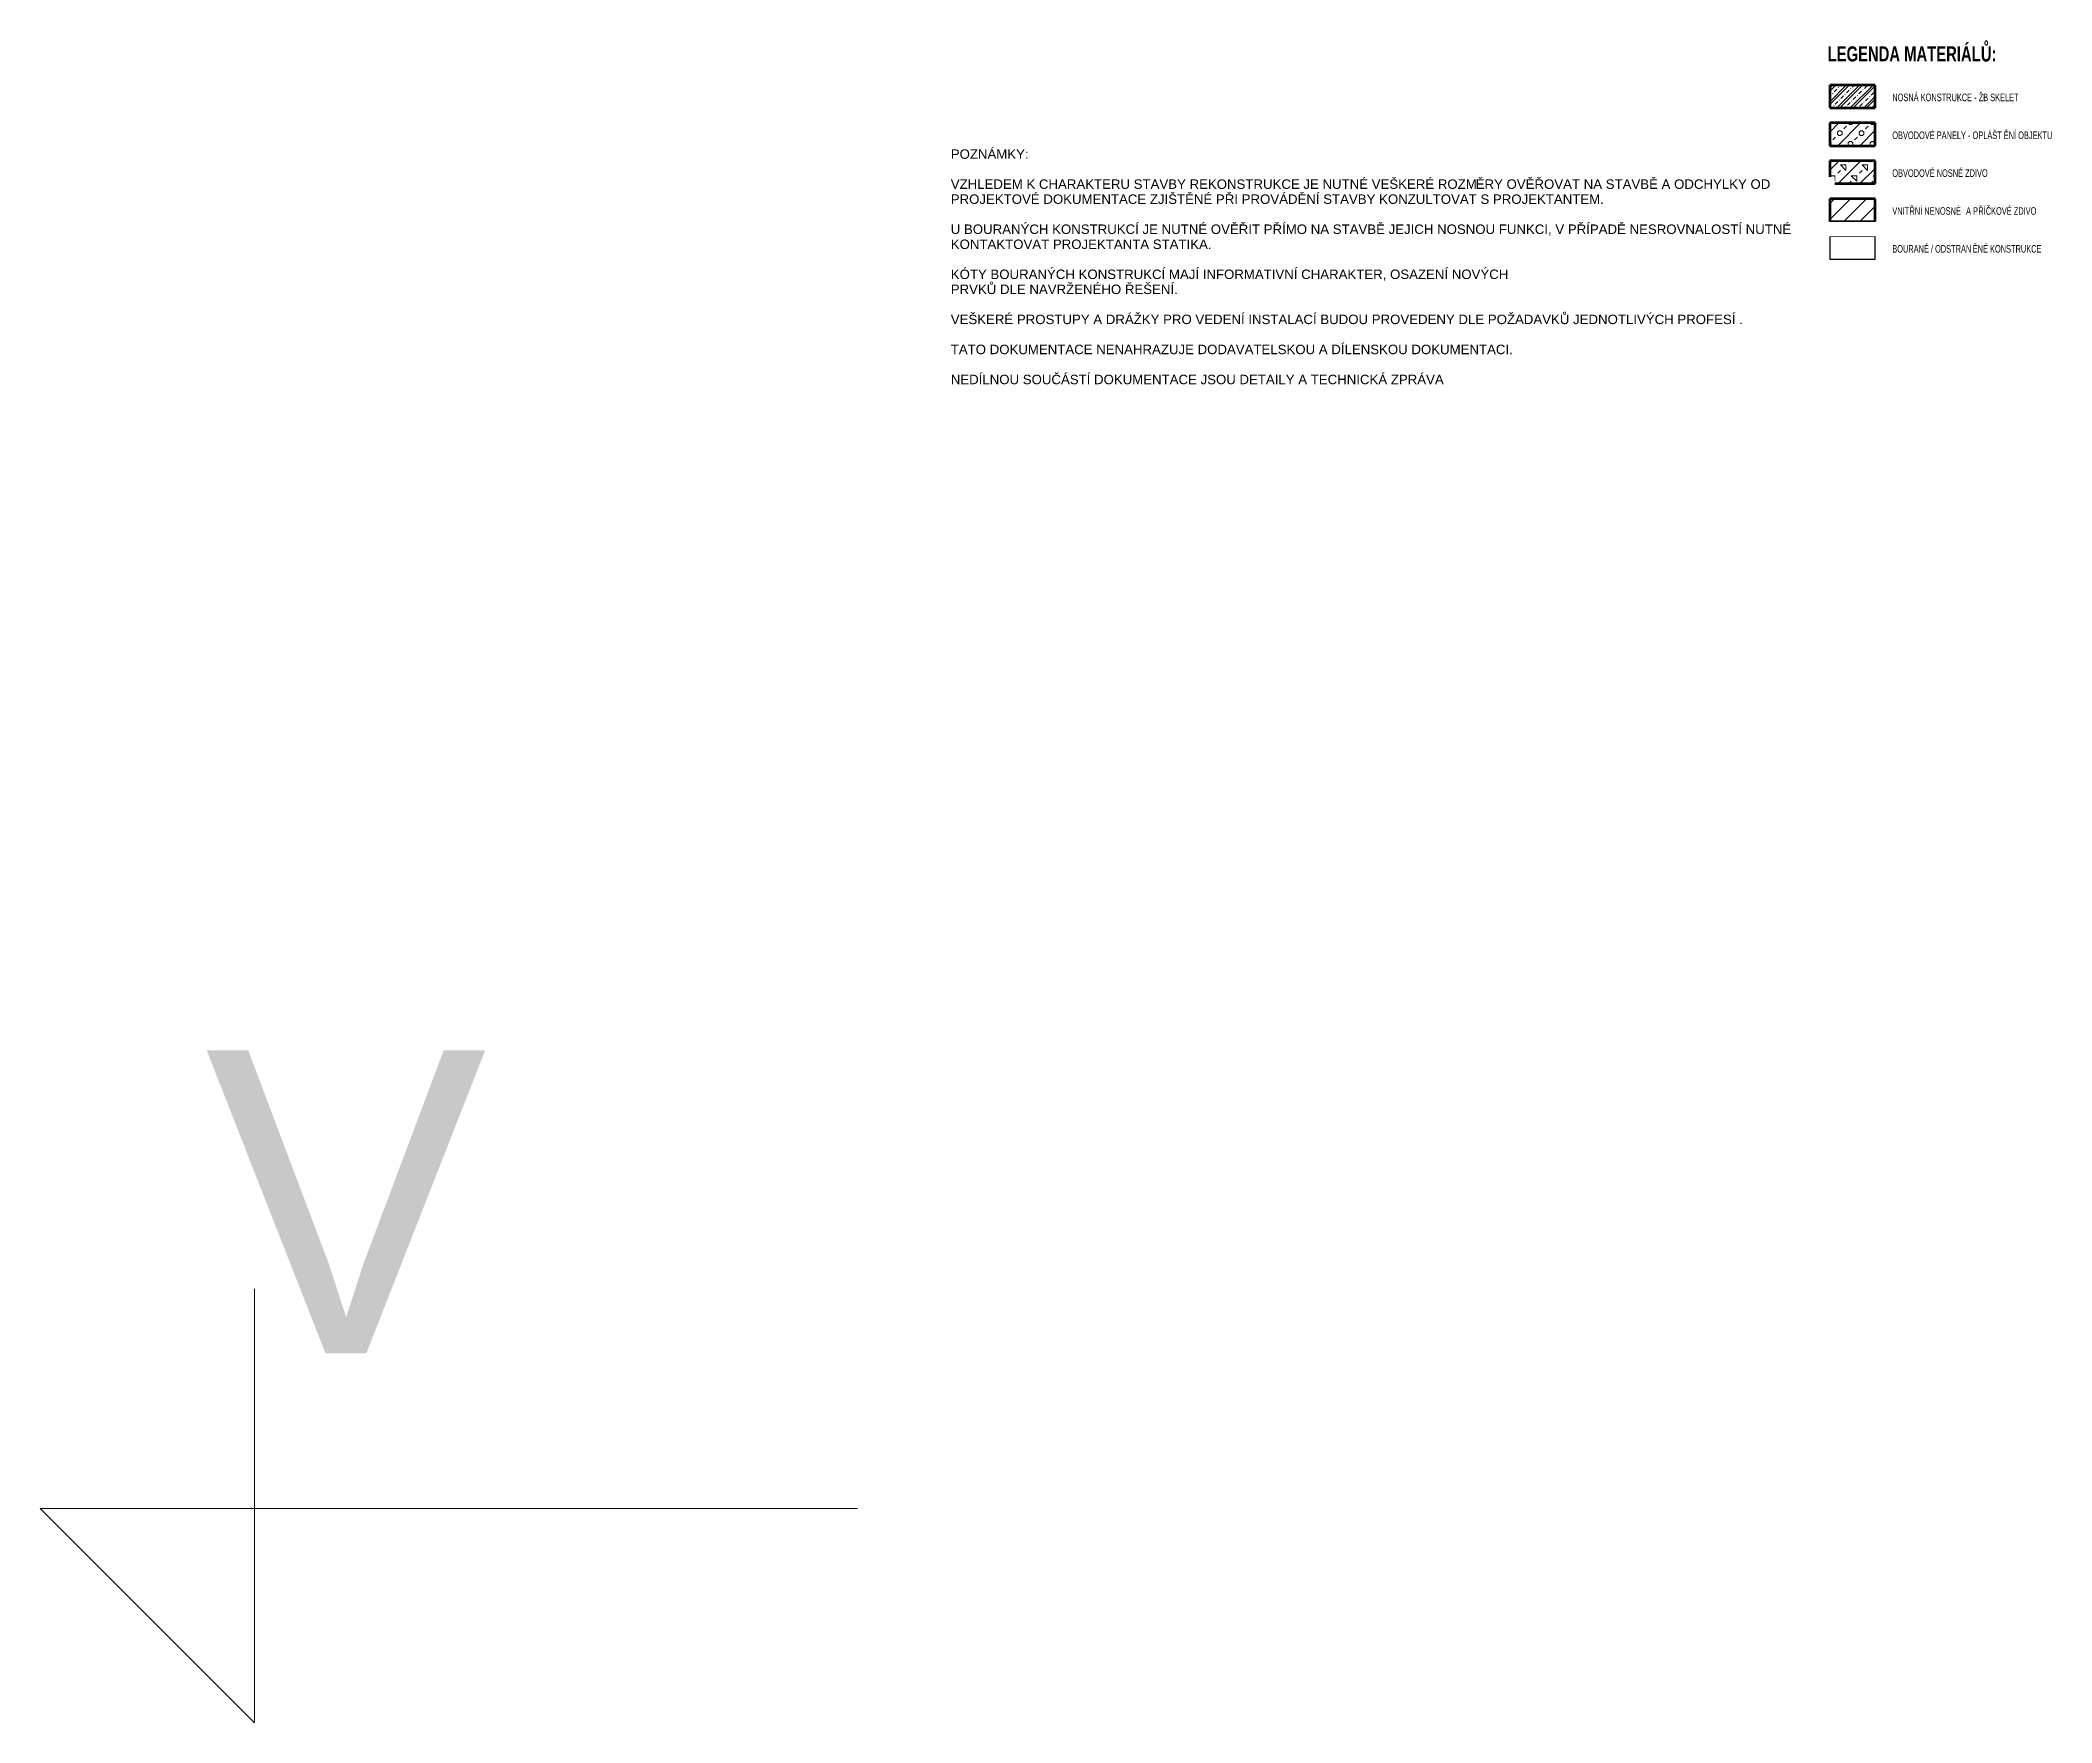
# Model space of a CAD drawing. Header units: millimetres. Extents: x -2861 to 222032, y -45352 to 20466.
# Drawn here: x 195468 to 222032, y -17447 to 4772 of the extents above; entities that cross this region are included whole.
import ezdxf

# ---------------------------------------------------------------- set-up
doc = ezdxf.new("R2010")
doc.units = ezdxf.units.MM
for name, color, linetype, lineweight in [('A-DETL', 90, 'Continuous', 13), ('A-DETL-GENF', 92, 'Continuous', 13), ('A-DETL-THIN', 151, 'Continuous', 13), ('A-DETL-WIDE', 214, 'Continuous', 70), ('G-ANNO-TEXT', 231, 'Continuous', 9)]:
    doc.layers.add(name, color=color, linetype=linetype, lineweight=lineweight)
doc.styles.add('Arial', font='arial.ttf', dxfattribs={"height": 125})
doc.styles.add('Arial_2', font='arial.ttf', dxfattribs={"width": 0.7, "height": 100})
doc.styles.add('Arial_4', font='arial.ttf', dxfattribs={"height": 4000})
doc.styles.add('Arial_B_1', font='arialbd.ttf', dxfattribs={"width": 0.7, "height": 200})

msp = doc.modelspace()

# ---------------------------------------------------------------- texts
at = {"layer": 'G-ANNO-TEXT', "color": 7, "lineweight": 25, "attachment_point": 1}
for s, insert, char_height, width, style in [('LEGENDA MATERIÁL', (219072.2, 4691.6), 200, 2452.362, 'Arial_B_1'), ('Ů:', (221095.6, 4691.6), 200, 249.726, 'Arial_B_1'), ('NOSNÁ KONSTRUKCE - ŽB SKELET', (219925.9, 4067.4), 100, 2062.341, 'Arial_2'), ('OBVODOVÉ PANELY - OPLÁŠT', (219925.9, 3567.4), 100, 1784.556, 'Arial_2'), ('ĚNÍ OBJEKTU', (221398.3, 3567.4), 100, 794.071, 'Arial_2'), ('OBVODOVÉ NOSNÉ ZDIVO', (219925.9, 3067.4), 100, 1554.472, 'Arial_2')]:
    msp.add_mtext(s, dxfattribs=dict(at, insert=insert, char_height=char_height, width=width, style=style))
at = {"layer": 'G-ANNO-TEXT', "color": 7, "char_height": 125, "attachment_point": 1, "style": 'Arial', "bg_fill": 3, "box_fill_scale": 1.25, "bg_fill_color": 256, "bg_fill_true_color": 13158600, "bg_fill_transparency": 0}
for s, insert, width in [('POZNÁMKY:', (207492.3, 3331.3), 1238.607), ('VZHLEDEM K CHARAKTERU STAVBY REKONSTRUKCE JE NUTNÉ VEŠKERÉ ROZM', (207492.3, 2934.4), 8401.685), ('KÓTY BOURANÝCH KONSTRUKCÍ MAJÍ INFORMATIVNÍ CHARAKTER, OSAZENÍ NOVÝCH', (207492.3, 1743.8), 8918.773), ('VEŠKERÉ PROSTUPY A DRÁŽKY PRO VEDENÍ INSTALACÍ BUDOU PROVEDENY DLE POŽADAVKŮ JEDNOTLIVÝCH PROFESÍ .', (207492.3, 1148.5), 12658.646), ('TATO DOKUMENTACE NENAHRAZUJE DODAVATELSKOU A DÍLENSKOU DOKUMENTACI.', (207492.3, 751.6), 8982.908), ('NEDÍLNOU SOUČÁSTÍ DOKUMENTACE JSOU DETAILY A TECHNICKÁ ZPRÁVA', (207492.3, 354.7), 7884.597)]:
    msp.add_mtext(s, dxfattribs=dict(at, insert=insert, width=width))
at = {"layer": 'G-ANNO-TEXT', "color": 7, "insert": (197641.5, -8567.2), "char_height": 4000, "width": 4649.787, "attachment_point": 1, "style": 'Arial_4'}
msp.add_mtext('\\fArial|b0|i0|c238|p34|;V', dxfattribs=at)

# ---------------------------------------------------------------- hatches: boundary and pattern name
at = {"layer": 'A-DETL-GENF'}
h = msp.add_hatch(dxfattribs=at)
h.set_pattern_fill('FP_183', style=0, pattern_type=2)
h.set_pattern_definition([(45, (216905.96, 0), (-88.3883, 88.3883), []), (45, (216943.46, 0), (-88.3883, 88.3883), []), (45, (217012.96, 0), (-88.3883, 88.3883), [50, -25, 5, -25])])
h.paths.add_polyline_path([(219099.1, 3879.4), (219699.1, 3879.4), (219699.1, 4179.4), (219099.1, 4179.4)])
h = msp.add_hatch(dxfattribs=at)
h.set_pattern_fill('FP_184', style=0, pattern_type=2)
h.set_pattern_definition([(45, (216977.8, 0), (-143.684, 143.684), []), (0, (217206.75, 67.3), (143.684, 143.684), [25.4, -261.968]), (45, (217232.15, 67.3), (-143.684, 143.684), [25.4, -177.8]), (90, (217250.11, 85.26), (-143.684, 143.684), [25.4, -261.968]), (135, (217250.11, 110.66), (-143.684, -143.684), [25.4, -177.8]), (0, (217206.75, 128.62), (143.684, 143.684), [25.4, -261.968]), (45, (217188.8, 110.66), (-143.684, 143.684), [25.4, -177.8]), (90, (217188.8, 85.26), (-143.684, 143.684), [25.4, -261.968]), (135, (217206.75, 67.3), (-143.684, -143.684), [25.4, -177.8]), (45, (217273.34, 151.85), (-143.684, 143.684), [50.8, -152.4])])
h.paths.add_polyline_path([(219099.1, 3379.4), (219699.1, 3379.4), (219699.1, 3679.4), (219099.1, 3679.4)])
h = msp.add_hatch(dxfattribs=at)
h.set_pattern_fill('FP_185', style=0, pattern_type=2)
h.set_pattern_definition([(45, (216905.96, 0), (-143.684, 143.684), []), (45, (217049.65, 0), (-143.684, 143.684), [50.8, -152.4]), (135, (217157.4, 35.92), (-143.684, -143.684), [101.6, -101.6]), (0, (217085.57, 107.76), (143.684, 143.684), [71.842, -215.526]), (90, (217157.41, 35.92), (-143.684, 143.684), [71.842, -215.526])])
h.paths.add_polyline_path([(219099.1, 2879.4), (219699.1, 2879.4), (219699.1, 3179.4), (219099.1, 3179.4)])
h = msp.add_hatch(dxfattribs=at)
h.set_pattern_fill('FP_4', style=0, pattern_type=2)
h.set_pattern_definition([(45, (216905.96, 0), (-106.066, 106.066), [])])
h.paths.add_polyline_path([(219099.1, 2379.4), (219699.1, 2379.4), (219699.1, 2679.4), (219099.1, 2679.4)])

# ---------------------------------------------------------------- linework, layer by layer
at = {"layer": 'A-DETL', "color": 31, "lineweight": 25}
for p, q in [((219699.1, 2179.4), (219099.1, 2179.4)), ((219099.1, 2179.4), (219099.1, 1879.4)), ((219699.1, 1879.4), (219699.1, 2179.4)), ((219099.1, 1879.4), (219699.1, 1879.4))]:
    msp.add_line(p, q, dxfattribs=at)
at = {"layer": 'A-DETL-THIN', "lineweight": 9}
for p, q in [((198296.4, -17446.6), (198296.4, -11716.7)), ((206259.8, -14618.2), (195467.9, -14618.2)), ((195467.9, -14618.2), (198296.4, -17446.6))]:
    msp.add_line(p, q, dxfattribs=at)
at = {"layer": 'A-DETL-WIDE'}
for p, q in [((219699.1, 4179.4), (219099.1, 4179.4)), ((219099.1, 4179.4), (219099.1, 3879.4)), ((219699.1, 3879.4), (219699.1, 4179.4)), ((219099.1, 3879.4), (219699.1, 3879.4)), ((219699.1, 3679.4), (219099.1, 3679.4)), ((219099.1, 3679.4), (219099.1, 3379.4)), ((219699.1, 3379.4), (219699.1, 3679.4)), ((219099.1, 3379.4), (219699.1, 3379.4)), ((219699.1, 3179.4), (219099.1, 3179.4)), ((219099.1, 3179.4), (219099.1, 2879.4)), ((219699.1, 2879.4), (219699.1, 3179.4)), ((219099.1, 2879.4), (219699.1, 2879.4)), ((219699.1, 2679.4), (219099.1, 2679.4)), ((219099.1, 2679.4), (219099.1, 2379.4)), ((219699.1, 2379.4), (219699.1, 2679.4)), ((219099.1, 2379.4), (219699.1, 2379.4))]:
    msp.add_line(p, q, dxfattribs=at)

msp.set_redraw_order([(e.dxf.handle, doc.entitydb.next_handle()) for e in msp.query("TEXT MTEXT ATTDEF DIMENSION ARC_DIMENSION")])  # texts and dimensions are drawn at this point

# ---------------------------------------------------------------- next in the draw order: texts
at = {"layer": 'G-ANNO-TEXT', "color": 7, "char_height": 125, "attachment_point": 1, "style": 'Arial', "bg_fill": 3, "box_fill_scale": 1.25, "bg_fill_color": 256, "bg_fill_true_color": 13158600, "bg_fill_transparency": 0}
for s, insert, width in [('ĚRY OVĚŘOVAT NA STAVBĚ A ODCHYLKY OD', (214424.4, 2934.4), 4709.914), ('U BOURANÝCH KONSTRUKCÍ JE NUTNÉ OVĚŘIT PŘÍMO NA STAVBĚ JEJICH NOSNOU FUNKCI, V PŘÍPADĚ NESROVNALOSTÍ NUTNÉ', (207492.3, 2339.1), 13456.325), ('PRVKŮ DLE NAVRŽENÉHO ŘEŠENÍ.', (207492.3, 1545.3), 3623.628)]:
    msp.add_mtext(s, dxfattribs=dict(at, insert=insert, width=width))

# ---------------------------------------------------------------- next in the draw order: texts
for s, insert, width in [('PROJEKTOVÉ DOKUMENTACE ZJIŠTĚNÉ PŘI PROVÁDĚNÍ STAVBY KONZULTOVAT S PROJEKTANTEM.', (207492.3, 2736), 10454.005), ('KONTAKTOVAT PROJEKTANTA STATIKA. ', (207492.3, 2140.6), 4248.944)]:
    msp.add_mtext(s, dxfattribs=dict(at, insert=insert, width=width))
at = {"layer": 'G-ANNO-TEXT', "color": 7, "lineweight": 25, "char_height": 100, "attachment_point": 1, "style": 'Arial_2'}
for s, insert, width in [('VNIT', (219925.9, 2567.4), 274.979), ('ŘNÍ NENOSNÉ ', (220152.8, 2567.4), 872.637), (' A P', (220872.8, 2567.4), 230.084), ('ŘÍČKOVÉ ZDIVO', (221062.7, 2567.4), 945.59), ('BOURANÉ / ODSTRAN', (219925.9, 2067.4), 1287.911), ('ĚNÉ KONSTRUKCE', (220988.6, 2067.4), 1122.362)]:
    msp.add_mtext(s, dxfattribs=dict(at, insert=insert, width=width))

doc.saveas('drawing.dxf')
